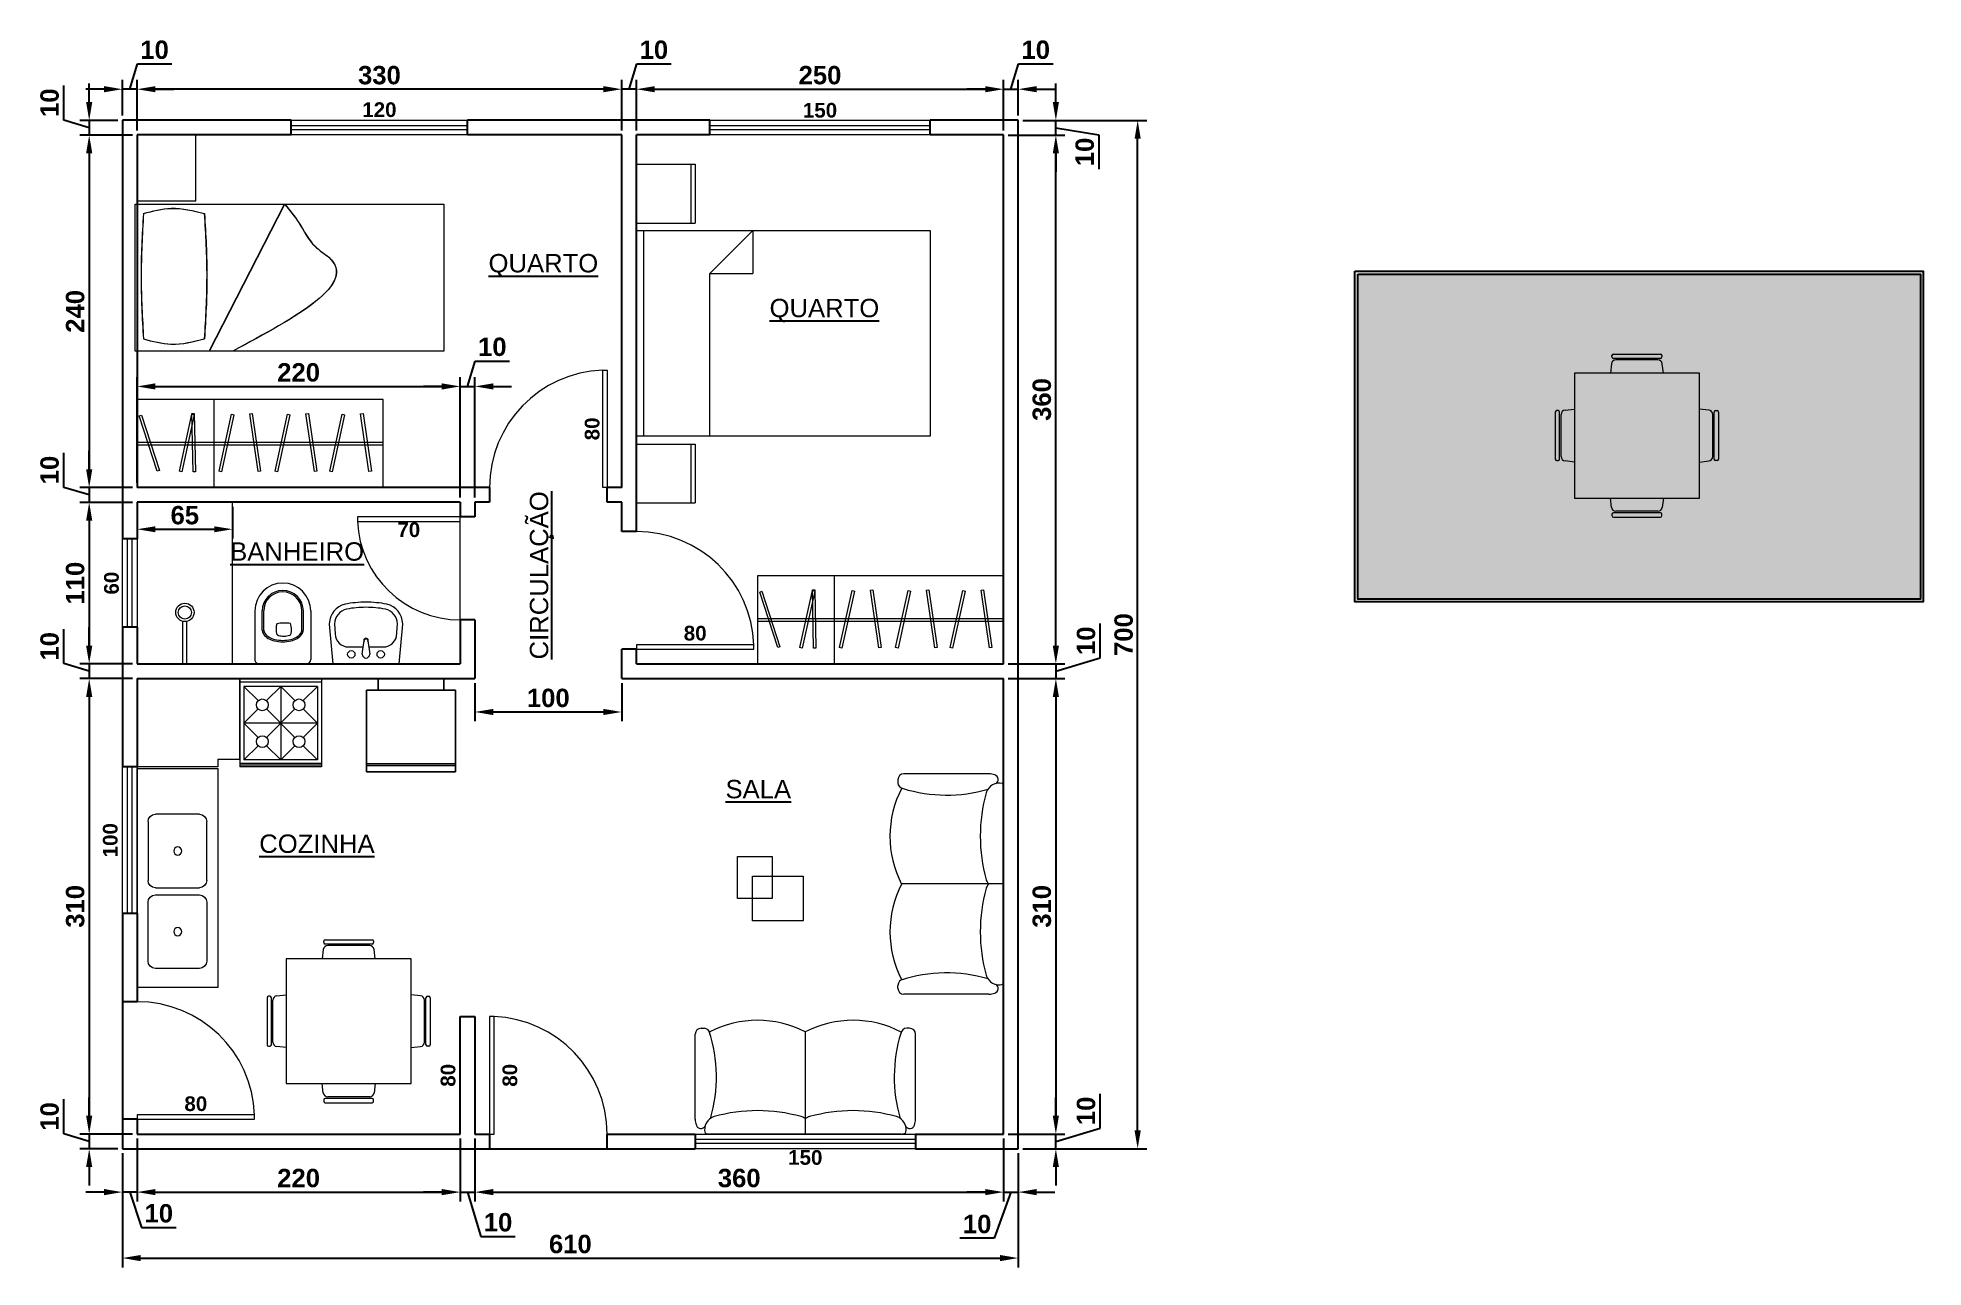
# Model space of a CAD drawing. Header units: centimetres. Extents: x 1327 to 2611, y 54 to 891.
import ezdxf

# ---------------------------------------------------------------- set-up
doc = ezdxf.new("R2010")
doc.units = ezdxf.units.CM
for name, color, linetype, lineweight in [('blocos', 40, 'Continuous', 9), ('Cotas', 7, 'Continuous', 9), ('janelas', 1, 'Continuous', 13), ('paredes', 5, 'Continuous', 25), ('piso', 8, 'Continuous', 9), ('portas', 25, 'Continuous', 13)]:
    doc.layers.add(name, color=color, linetype=linetype, lineweight=lineweight)
doc.layers.add('hachura', color=252, linetype='Continuous')
doc.layers.add('Texto', color=102, linetype='Continuous')
doc.styles.add('Annotative', font='arial.ttf')
doc.styles.get("Standard").update_dxf_attribs({"font": ''})
doc.styles.get('Standard').set_extended_font_data('Arial', bold=True)
doc.dimstyles.new('Copy of ISO-25', dxfattribs={"dimscale": 0, "dimtxt": 2, "dimasz": 2.5, "dimexe": 1.25, "dimexo": 0.625, "dimtad": 1, "dimtxsty": 'Standard', "dimcen": 2.5, "dimse1": 1, "dimse2": 1, "dimsd1": 1, "dimsd2": 1, "dimclrt": 102, "dimadec": 0, "dimazin": 0, "dimtfac": 1, "dimtmove": 0, "dimatfit": 3, "dimfxl": 1, "dimarcsym": 0})
doc.dimstyles.new('ISO-25', dxfattribs={"dimscale": 0, "dimtxt": 2.5, "dimasz": 2.5, "dimexe": 1.25, "dimexo": 0.625, "dimtad": 1, "dimtxsty": 'Standard', "dimcen": 2.5, "dimclrt": 102, "dimadec": 0, "dimazin": 0, "dimtfac": 1, "dimtmove": 1, "dimatfit": 3, "dimfxl": 1, "dimarcsym": 0})

msp = doc.modelspace()

# ---------------------------------------------------------------- texts
at = {"layer": 'Texto', "char_height": 15, "attachment_point": 1, "style": 'Annotative'}
for s, insert in [('\\pi46.87553;{\\H0.83333x;\\LQUARTO}', (1587.532, 744.134)), ('\\pi46.87553;{\\H0.83333x;\\LQUARTO}', (1778.883, 713.616)), ('\\pi38.88614;{\\H0.83333x;\\LBANHEIRO}', (1419.616, 547.891)), ('\\pi61.51139;{\\H0.83333x;\\LSALA}', (1734.249, 386.164)), ('\\pi44.59041;{\\H0.83333x;\\LCOZINHA}', (1433.696, 349.005))]:
    msp.add_mtext_dynamic_manual_height_columns(s, width=166.91755, gutter_width=62.5, heights=[0], dxfattribs=dict(at, insert=insert))
at = {"layer": 'Texto', "insert": (1662.547, 441.133), "char_height": 15, "attachment_point": 1, "rotation": 90, "style": 'Annotative'}
msp.add_mtext_dynamic_manual_height_columns('\\pi27.03847;{\\H0.83333x;\\LCIRCULAÇÃO}', width=166.91755, gutter_width=62.5, heights=[0], dxfattribs=at)

# ---------------------------------------------------------------- blocks, each defined once
blk = doc.blocks.new('*D46')
at = {"layer": 'Cotas', "color": 0, "lineweight": -2, "transparency": 16777216}
for p, q in [((1395.1, 142), (1395.1, 99.3)), ((1615.1, 142), (1615.1, 99.3)), ((1407.6, 105.6), (1602.6, 105.6))]:
    blk.add_line(p, q, dxfattribs=at)
at = {"layer": 'Cotas', "color": 0, "transparency": 16777216}
for points in [[(1407.6, 107.7), (1407.6, 103.5), (1395.1, 105.6)], [(1602.6, 107.7), (1602.6, 103.5), (1615.1, 105.6)]]:
    blk.add_solid(points, dxfattribs=at)
at = {"layer": 'Defpoints', "color": 0, "transparency": 16777216}
for p in [(1395.1, 145.1), (1615.1, 145.1), (1615.1, 105.6)]:
    blk.add_point(p, dxfattribs=at)
at = {"layer": 'Cotas', "color": 102, "transparency": 16777216, "insert": (1505.1, 115.1), "char_height": 12.5, "attachment_point": 5}
blk.add_mtext('220', dxfattribs=at)
blk = doc.blocks.new('*D47')
at = {"layer": 'Cotas', "color": 0, "lineweight": -2, "transparency": 16777216}
for p, q in [((1625.1, 142), (1625.1, 99.3)), ((1985.1, 142), (1985.1, 99.3)), ((1637.6, 105.6), (1972.6, 105.6))]:
    blk.add_line(p, q, dxfattribs=at)
at = {"layer": 'Cotas', "color": 0, "transparency": 16777216}
for points in [[(1637.6, 107.7), (1637.6, 103.5), (1625.1, 105.6)], [(1972.6, 107.7), (1972.6, 103.5), (1985.1, 105.6)]]:
    blk.add_solid(points, dxfattribs=at)
at = {"layer": 'Defpoints', "color": 0, "transparency": 16777216}
for p in [(1625.1, 145.1), (1985.1, 145.1), (1985.1, 105.6)]:
    blk.add_point(p, dxfattribs=at)
at = {"layer": 'Cotas', "color": 102, "transparency": 16777216, "insert": (1805.1, 115.1), "char_height": 12.5, "attachment_point": 5}
blk.add_mtext('360', dxfattribs=at)
blk = doc.blocks.new('*D48')
at = {"layer": 'Cotas', "color": 0, "lineweight": -2, "transparency": 16777216}
for p, q in [((1385.1, 132), (1385.1, 54.4)), ((1995.1, 132), (1995.1, 54.4)), ((1397.6, 60.7), (1982.6, 60.7))]:
    blk.add_line(p, q, dxfattribs=at)
at = {"layer": 'Cotas', "color": 0, "transparency": 16777216}
for points in [[(1397.6, 62.8), (1397.6, 58.6), (1385.1, 60.7)], [(1982.6, 62.8), (1982.6, 58.6), (1995.1, 60.7)]]:
    blk.add_solid(points, dxfattribs=at)
at = {"layer": 'Defpoints', "color": 0, "transparency": 16777216}
for p in [(1385.1, 135.1), (1995.1, 135.1), (1995.1, 60.7)]:
    blk.add_point(p, dxfattribs=at)
at = {"layer": 'Cotas', "color": 102, "transparency": 16777216, "insert": (1690.1, 70.2), "char_height": 12.5, "attachment_point": 5}
blk.add_mtext('610', dxfattribs=at)
blk = doc.blocks.new('*D26')
at = {"layer": 'Cotas', "color": 0, "lineweight": -2, "transparency": 16777216}
for p, q in [((2020.7, 157.6), (2020.7, 170.1)), ((2050.8, 149.2), (2050.8, 172.6)), ((1988.3, 145.1), (2026.9, 145.1)), ((2020.7, 140.1), (2050.8, 149.2)), ((2020.7, 135.1), (2020.7, 145.1)), ((2020.7, 135.1), (2020.7, 145.1)), ((1998.3, 135.1), (2026.9, 135.1)), ((2020.7, 122.6), (2020.7, 110.1))]:
    blk.add_line(p, q, dxfattribs=at)
at = {"layer": 'Cotas', "color": 0, "transparency": 16777216}
for points in [[(2018.6, 157.6), (2022.8, 157.6), (2020.7, 145.1)], [(2018.6, 122.6), (2022.8, 122.6), (2020.7, 135.1)]]:
    blk.add_solid(points, dxfattribs=at)
at = {"layer": 'Defpoints', "color": 0, "transparency": 16777216}
for p in [(1985.1, 145.1), (2020.7, 145.1), (1995.1, 135.1)]:
    blk.add_point(p, dxfattribs=at)
at = {"layer": 'Cotas', "color": 102, "transparency": 16777216, "insert": (2041.3, 160.9), "char_height": 12.5, "attachment_point": 5, "rotation": 90}
blk.add_mtext('10', dxfattribs=at)
blk = doc.blocks.new('*D27')
at = {"layer": 'Cotas', "color": 0, "lineweight": -2, "transparency": 16777216}
for p, q in [((1985.1, 142), (1985.1, 99.3)), ((1995.1, 132), (1995.1, 99.3)), ((1972.6, 105.6), (1960.1, 105.6)), ((1990.1, 105.6), (1978.8, 74.3)), ((1985.1, 105.6), (1995.1, 105.6)), ((1985.1, 105.6), (1995.1, 105.6)), ((2007.6, 105.6), (2020.1, 105.6)), ((1978.8, 74.3), (1955.3, 74.3))]:
    blk.add_line(p, q, dxfattribs=at)
at = {"layer": 'Cotas', "color": 0, "transparency": 16777216}
for points in [[(1972.6, 107.7), (1972.6, 103.5), (1985.1, 105.6)], [(2007.6, 107.7), (2007.6, 103.5), (1995.1, 105.6)]]:
    blk.add_solid(points, dxfattribs=at)
at = {"layer": 'Defpoints', "color": 0, "transparency": 16777216}
for p in [(1985.1, 145.1), (1995.1, 135.1), (1995.1, 105.6)]:
    blk.add_point(p, dxfattribs=at)
at = {"layer": 'Cotas', "color": 102, "transparency": 16777216, "insert": (1967.1, 83.8), "char_height": 12.5, "attachment_point": 5}
blk.add_mtext('10', dxfattribs=at)
blk = doc.blocks.new('*D28')
at = {"layer": 'Cotas', "color": 0, "lineweight": -2, "transparency": 16777216}
for p, q in [((1615.1, 142), (1615.1, 99.3)), ((1625.1, 142), (1625.1, 99.3)), ((1602.6, 105.6), (1590.1, 105.6)), ((1615.1, 105.6), (1625.1, 105.6)), ((1615.1, 105.6), (1625.1, 105.6)), ((1620.1, 105.6), (1629.2, 75.5)), ((1637.6, 105.6), (1650.1, 105.6)), ((1629.2, 75.5), (1652.6, 75.5))]:
    blk.add_line(p, q, dxfattribs=at)
at = {"layer": 'Cotas', "color": 0, "transparency": 16777216}
for points in [[(1602.6, 107.7), (1602.6, 103.5), (1615.1, 105.6)], [(1637.6, 107.7), (1637.6, 103.5), (1625.1, 105.6)]]:
    blk.add_solid(points, dxfattribs=at)
at = {"layer": 'Defpoints', "color": 0, "transparency": 16777216}
for p in [(1615.1, 145.1), (1625.1, 145.1), (1625.1, 105.6)]:
    blk.add_point(p, dxfattribs=at)
at = {"layer": 'Cotas', "color": 102, "transparency": 16777216, "insert": (1640.9, 85), "char_height": 12.5, "attachment_point": 5}
blk.add_mtext('10', dxfattribs=at)
blk = doc.blocks.new('*D29')
at = {"layer": 'Cotas', "color": 0, "lineweight": -2, "transparency": 16777216}
for p, q in [((1395.1, 142), (1395.1, 99.3)), ((1385.1, 132), (1385.1, 99.3)), ((1372.6, 105.6), (1360.1, 105.6)), ((1395.1, 105.6), (1385.1, 105.6)), ((1395.1, 105.6), (1385.1, 105.6)), ((1390.1, 105.6), (1398.2, 81.6)), ((1407.6, 105.6), (1420.1, 105.6)), ((1398.2, 81.6), (1421.7, 81.6))]:
    blk.add_line(p, q, dxfattribs=at)
at = {"layer": 'Cotas', "color": 0, "transparency": 16777216}
for points in [[(1372.6, 107.7), (1372.6, 103.5), (1385.1, 105.6)], [(1407.6, 107.7), (1407.6, 103.5), (1395.1, 105.6)]]:
    blk.add_solid(points, dxfattribs=at)
at = {"layer": 'Defpoints', "color": 0, "transparency": 16777216}
for p in [(1395.1, 145.1), (1385.1, 135.1), (1385.1, 105.6)]:
    blk.add_point(p, dxfattribs=at)
at = {"layer": 'Cotas', "color": 102, "transparency": 16777216, "insert": (1409.9, 91.1), "char_height": 12.5, "attachment_point": 5}
blk.add_mtext('10', dxfattribs=at)
blk = doc.blocks.new('*D30')
at = {"layer": 'Cotas', "color": 0, "lineweight": -2, "transparency": 16777216}
for p, q in [((1988.3, 455.1), (2026.9, 455.1)), ((2020.7, 442.6), (2020.7, 157.6)), ((1988.3, 145.1), (2026.9, 145.1))]:
    blk.add_line(p, q, dxfattribs=at)
at = {"layer": 'Cotas', "color": 0, "transparency": 16777216}
for points in [[(2018.6, 442.6), (2022.8, 442.6), (2020.7, 455.1)], [(2018.6, 157.6), (2022.8, 157.6), (2020.7, 145.1)]]:
    blk.add_solid(points, dxfattribs=at)
at = {"layer": 'Defpoints', "color": 0, "transparency": 16777216}
for p in [(1985.1, 455.1), (1985.1, 145.1), (2020.7, 145.1)]:
    blk.add_point(p, dxfattribs=at)
at = {"layer": 'Cotas', "color": 102, "transparency": 16777216, "insert": (2011.2, 300.1), "char_height": 12.5, "attachment_point": 5, "rotation": 90}
blk.add_mtext('310', dxfattribs=at)
blk = doc.blocks.new('*D31')
at = {"layer": 'Cotas', "color": 0, "lineweight": -2, "transparency": 16777216}
for p, q in [((2020.7, 477.6), (2020.7, 490.1)), ((2050.8, 469.2), (2050.8, 492.6)), ((1988.3, 465.1), (2026.9, 465.1)), ((2020.7, 460.1), (2050.8, 469.2)), ((2020.7, 465.1), (2020.7, 455.1)), ((2020.7, 465.1), (2020.7, 455.1)), ((1988.3, 455.1), (2026.9, 455.1)), ((2020.7, 442.6), (2020.7, 430.1))]:
    blk.add_line(p, q, dxfattribs=at)
at = {"layer": 'Cotas', "color": 0, "transparency": 16777216}
for points in [[(2018.6, 477.6), (2022.8, 477.6), (2020.7, 465.1)], [(2018.6, 442.6), (2022.8, 442.6), (2020.7, 455.1)]]:
    blk.add_solid(points, dxfattribs=at)
at = {"layer": 'Defpoints', "color": 0, "transparency": 16777216}
for p in [(1985.1, 465.1), (1985.1, 455.1), (2020.7, 455.1)]:
    blk.add_point(p, dxfattribs=at)
at = {"layer": 'Cotas', "color": 102, "transparency": 16777216, "insert": (2041.3, 480.9), "char_height": 12.5, "attachment_point": 5, "rotation": 90}
blk.add_mtext('10', dxfattribs=at)
blk = doc.blocks.new('*D32')
at = {"layer": 'Cotas', "color": 0, "lineweight": -2, "transparency": 16777216}
for p, q in [((1988.3, 825.1), (2026.9, 825.1)), ((2020.7, 477.6), (2020.7, 812.6)), ((1988.3, 465.1), (2026.9, 465.1))]:
    blk.add_line(p, q, dxfattribs=at)
at = {"layer": 'Cotas', "color": 0, "transparency": 16777216}
for points in [[(2018.6, 812.6), (2022.8, 812.6), (2020.7, 825.1)], [(2018.6, 477.6), (2022.8, 477.6), (2020.7, 465.1)]]:
    blk.add_solid(points, dxfattribs=at)
at = {"layer": 'Defpoints', "color": 0, "transparency": 16777216}
for p in [(1985.1, 825.1), (2020.7, 825.1), (1985.1, 465.1)]:
    blk.add_point(p, dxfattribs=at)
at = {"layer": 'Cotas', "color": 102, "transparency": 16777216, "insert": (2011.2, 645.1), "char_height": 12.5, "attachment_point": 5, "rotation": 90}
blk.add_mtext('360', dxfattribs=at)
blk = doc.blocks.new('*D33')
at = {"layer": 'Cotas', "color": 0, "lineweight": -2, "transparency": 16777216}
for p, q in [((2020.7, 847.6), (2020.7, 860.1)), ((1998.3, 835.1), (2026.9, 835.1)), ((2020.7, 825.1), (2020.7, 835.1)), ((2020.7, 825.1), (2020.7, 835.1)), ((1988.3, 825.1), (2026.9, 825.1)), ((2020.7, 830.1), (2049.9, 825.3)), ((2049.9, 825.3), (2049.9, 801.9)), ((2020.7, 812.6), (2020.7, 800.1))]:
    blk.add_line(p, q, dxfattribs=at)
at = {"layer": 'Cotas', "color": 0, "transparency": 16777216}
for points in [[(2018.6, 847.6), (2022.8, 847.6), (2020.7, 835.1)], [(2018.6, 812.6), (2022.8, 812.6), (2020.7, 825.1)]]:
    blk.add_solid(points, dxfattribs=at)
at = {"layer": 'Defpoints', "color": 0, "transparency": 16777216}
for p in [(1995.1, 835.1), (2020.7, 835.1), (1985.1, 825.1)]:
    blk.add_point(p, dxfattribs=at)
at = {"layer": 'Cotas', "color": 102, "transparency": 16777216, "insert": (2040.4, 813.6), "char_height": 12.5, "attachment_point": 5, "rotation": 90}
blk.add_mtext('10', dxfattribs=at)
blk = doc.blocks.new('*D34')
at = {"layer": 'Cotas', "color": 0, "lineweight": -2, "transparency": 16777216}
for p, q in [((1990.1, 856.3), (1995.3, 873.6)), ((1995.3, 873.6), (2018.8, 873.6)), ((1985.1, 828.3), (1985.1, 862.6)), ((1995.1, 838.3), (1995.1, 862.6)), ((1972.6, 856.3), (1960.1, 856.3)), ((1985.1, 856.3), (1995.1, 856.3)), ((1985.1, 856.3), (1995.1, 856.3)), ((2007.6, 856.3), (2020.1, 856.3))]:
    blk.add_line(p, q, dxfattribs=at)
at = {"layer": 'Cotas', "color": 0, "transparency": 16777216}
for points in [[(1972.6, 858.4), (1972.6, 854.2), (1985.1, 856.3)], [(2007.6, 858.4), (2007.6, 854.2), (1995.1, 856.3)]]:
    blk.add_solid(points, dxfattribs=at)
at = {"layer": 'Defpoints', "color": 0, "transparency": 16777216}
for p in [(1995.1, 856.3), (1995.1, 835.1), (1985.1, 825.1)]:
    blk.add_point(p, dxfattribs=at)
at = {"layer": 'Cotas', "color": 102, "transparency": 16777216, "insert": (2007, 883.1), "char_height": 12.5, "attachment_point": 5}
blk.add_mtext('10', dxfattribs=at)
blk = doc.blocks.new('*D35')
at = {"layer": 'Cotas', "color": 0, "lineweight": -2, "transparency": 16777216}
for p, q in [((1735.1, 828.3), (1735.1, 862.6)), ((1985.1, 828.3), (1985.1, 862.6)), ((1747.6, 856.3), (1972.6, 856.3))]:
    blk.add_line(p, q, dxfattribs=at)
at = {"layer": 'Cotas', "color": 0, "transparency": 16777216}
for points in [[(1747.6, 858.4), (1747.6, 854.2), (1735.1, 856.3)], [(1972.6, 858.4), (1972.6, 854.2), (1985.1, 856.3)]]:
    blk.add_solid(points, dxfattribs=at)
at = {"layer": 'Defpoints', "color": 0, "transparency": 16777216}
for p in [(1985.1, 856.3), (1735.1, 825.1), (1985.1, 825.1)]:
    blk.add_point(p, dxfattribs=at)
at = {"layer": 'Cotas', "color": 102, "transparency": 16777216, "insert": (1860.1, 865.8), "char_height": 12.5, "attachment_point": 5}
blk.add_mtext('250', dxfattribs=at)
blk = doc.blocks.new('*D36')
at = {"layer": 'Cotas', "color": 0, "lineweight": -2, "transparency": 16777216}
for p, q in [((1730.1, 856.3), (1735.3, 873.6)), ((1735.3, 873.6), (1758.8, 873.6)), ((1725.1, 828.3), (1725.1, 862.6)), ((1735.1, 828.3), (1735.1, 862.6)), ((1712.6, 856.3), (1700.1, 856.3)), ((1735.1, 856.3), (1725.1, 856.3)), ((1735.1, 856.3), (1725.1, 856.3)), ((1747.6, 856.3), (1760.1, 856.3))]:
    blk.add_line(p, q, dxfattribs=at)
at = {"layer": 'Cotas', "color": 0, "transparency": 16777216}
for points in [[(1712.6, 858.4), (1712.6, 854.2), (1725.1, 856.3)], [(1747.6, 858.4), (1747.6, 854.2), (1735.1, 856.3)]]:
    blk.add_solid(points, dxfattribs=at)
at = {"layer": 'Defpoints', "color": 0, "transparency": 16777216}
for p in [(1725.1, 856.3), (1725.1, 825.1), (1735.1, 825.1)]:
    blk.add_point(p, dxfattribs=at)
at = {"layer": 'Cotas', "color": 102, "transparency": 16777216, "insert": (1747, 883.1), "char_height": 12.5, "attachment_point": 5}
blk.add_mtext('10', dxfattribs=at)
blk = doc.blocks.new('*D37')
at = {"layer": 'Cotas', "color": 0, "lineweight": -2, "transparency": 16777216}
for p, q in [((1395.1, 828.3), (1395.1, 862.6)), ((1725.1, 828.3), (1725.1, 862.6)), ((1712.6, 856.3), (1407.6, 856.3))]:
    blk.add_line(p, q, dxfattribs=at)
at = {"layer": 'Cotas', "color": 0, "transparency": 16777216}
for points in [[(1407.6, 858.4), (1407.6, 854.2), (1395.1, 856.3)], [(1712.6, 858.4), (1712.6, 854.2), (1725.1, 856.3)]]:
    blk.add_solid(points, dxfattribs=at)
at = {"layer": 'Defpoints', "color": 0, "transparency": 16777216}
for p in [(1395.1, 856.3), (1395.1, 825.1), (1725.1, 825.1)]:
    blk.add_point(p, dxfattribs=at)
at = {"layer": 'Cotas', "color": 102, "transparency": 16777216, "insert": (1560.1, 865.8), "char_height": 12.5, "attachment_point": 5}
blk.add_mtext('330', dxfattribs=at)
blk = doc.blocks.new('*D38')
at = {"layer": 'Cotas', "color": 0, "lineweight": -2, "transparency": 16777216}
for p, q in [((1390.1, 856.3), (1395.3, 873.6)), ((1395.3, 873.6), (1418.8, 873.6)), ((1385.1, 838.3), (1385.1, 862.6)), ((1395.1, 828.3), (1395.1, 862.6)), ((1372.6, 856.3), (1360.1, 856.3)), ((1395.1, 856.3), (1385.1, 856.3)), ((1395.1, 856.3), (1385.1, 856.3)), ((1407.6, 856.3), (1420.1, 856.3))]:
    blk.add_line(p, q, dxfattribs=at)
at = {"layer": 'Cotas', "color": 0, "transparency": 16777216}
for points in [[(1372.6, 858.4), (1372.6, 854.2), (1385.1, 856.3)], [(1407.6, 858.4), (1407.6, 854.2), (1395.1, 856.3)]]:
    blk.add_solid(points, dxfattribs=at)
at = {"layer": 'Defpoints', "color": 0, "transparency": 16777216}
for p in [(1385.1, 856.3), (1385.1, 835.1), (1395.1, 825.1)]:
    blk.add_point(p, dxfattribs=at)
at = {"layer": 'Cotas', "color": 102, "transparency": 16777216, "insert": (1407, 883.1), "char_height": 12.5, "attachment_point": 5}
blk.add_mtext('10', dxfattribs=at)
blk = doc.blocks.new('*D39')
at = {"layer": 'Cotas', "color": 0, "lineweight": -2, "transparency": 16777216}
for p, q in [((1345.2, 835.3), (1345.2, 858.8)), ((1362.5, 847.6), (1362.5, 860.1)), ((1362.5, 830.1), (1345.2, 835.3)), ((1382, 835.1), (1356.2, 835.1)), ((1362.5, 835.1), (1362.5, 825.1)), ((1362.5, 835.1), (1362.5, 825.1)), ((1392, 825.1), (1356.2, 825.1)), ((1362.5, 812.6), (1362.5, 800.1))]:
    blk.add_line(p, q, dxfattribs=at)
at = {"layer": 'Cotas', "color": 0, "transparency": 16777216}
for points in [[(1360.4, 847.6), (1364.6, 847.6), (1362.5, 835.1)], [(1360.4, 812.6), (1364.6, 812.6), (1362.5, 825.1)]]:
    blk.add_solid(points, dxfattribs=at)
at = {"layer": 'Defpoints', "color": 0, "transparency": 16777216}
for p in [(1385.1, 835.1), (1362.5, 825.1), (1395.1, 825.1)]:
    blk.add_point(p, dxfattribs=at)
at = {"layer": 'Cotas', "color": 102, "transparency": 16777216, "insert": (1335.6, 847.1), "char_height": 12.5, "attachment_point": 5, "rotation": 90}
blk.add_mtext('10', dxfattribs=at)
blk = doc.blocks.new('*D40')
at = {"layer": 'Cotas', "color": 0, "lineweight": -2, "transparency": 16777216}
for p, q in [((1392, 825.1), (1356.2, 825.1)), ((1362.5, 812.6), (1362.5, 597.6)), ((1392, 585.1), (1356.2, 585.1))]:
    blk.add_line(p, q, dxfattribs=at)
at = {"layer": 'Cotas', "color": 0, "transparency": 16777216}
for points in [[(1360.4, 812.6), (1364.6, 812.6), (1362.5, 825.1)], [(1360.4, 597.6), (1364.6, 597.6), (1362.5, 585.1)]]:
    blk.add_solid(points, dxfattribs=at)
at = {"layer": 'Defpoints', "color": 0, "transparency": 16777216}
for p in [(1395.1, 825.1), (1362.5, 585.1), (1395.1, 585.1)]:
    blk.add_point(p, dxfattribs=at)
at = {"layer": 'Cotas', "color": 102, "transparency": 16777216, "insert": (1353, 705.1), "char_height": 12.5, "attachment_point": 5, "rotation": 90}
blk.add_mtext('240', dxfattribs=at)
blk = doc.blocks.new('*D41')
at = {"layer": 'Cotas', "color": 0, "lineweight": -2, "transparency": 16777216}
for p, q in [((1345.2, 585.3), (1345.2, 608.8)), ((1362.5, 597.6), (1362.5, 610.1)), ((1362.5, 580.1), (1345.2, 585.3)), ((1392, 585.1), (1356.2, 585.1)), ((1362.5, 585.1), (1362.5, 575.1)), ((1362.5, 585.1), (1362.5, 575.1)), ((1392, 575.1), (1356.2, 575.1)), ((1362.5, 562.6), (1362.5, 550.1))]:
    blk.add_line(p, q, dxfattribs=at)
at = {"layer": 'Cotas', "color": 0, "transparency": 16777216}
for points in [[(1360.4, 597.6), (1364.6, 597.6), (1362.5, 585.1)], [(1360.4, 562.6), (1364.6, 562.6), (1362.5, 575.1)]]:
    blk.add_solid(points, dxfattribs=at)
at = {"layer": 'Defpoints', "color": 0, "transparency": 16777216}
for p in [(1395.1, 585.1), (1362.5, 575.1), (1395.1, 575.1)]:
    blk.add_point(p, dxfattribs=at)
at = {"layer": 'Cotas', "color": 102, "transparency": 16777216, "insert": (1335.6, 597.1), "char_height": 12.5, "attachment_point": 5, "rotation": 90}
blk.add_mtext('10', dxfattribs=at)
blk = doc.blocks.new('*D42')
at = {"layer": 'Cotas', "color": 0, "lineweight": -2, "transparency": 16777216}
for p, q in [((1392, 575.1), (1356.2, 575.1)), ((1362.5, 562.6), (1362.5, 477.6)), ((1392, 465.1), (1356.2, 465.1))]:
    blk.add_line(p, q, dxfattribs=at)
at = {"layer": 'Cotas', "color": 0, "transparency": 16777216}
for points in [[(1360.4, 562.6), (1364.6, 562.6), (1362.5, 575.1)], [(1360.4, 477.6), (1364.6, 477.6), (1362.5, 465.1)]]:
    blk.add_solid(points, dxfattribs=at)
at = {"layer": 'Defpoints', "color": 0, "transparency": 16777216}
for p in [(1395.1, 575.1), (1362.5, 465.1), (1395.1, 465.1)]:
    blk.add_point(p, dxfattribs=at)
at = {"layer": 'Cotas', "color": 102, "transparency": 16777216, "insert": (1353, 520.1), "char_height": 12.5, "attachment_point": 5, "rotation": 90}
blk.add_mtext('110', dxfattribs=at)
blk = doc.blocks.new('*D43')
at = {"layer": 'Cotas', "color": 0, "lineweight": -2, "transparency": 16777216}
for p, q in [((1345.2, 465.3), (1345.2, 488.8)), ((1362.5, 477.6), (1362.5, 490.1)), ((1362.5, 460.1), (1345.2, 465.3)), ((1392, 465.1), (1356.2, 465.1)), ((1362.5, 465.1), (1362.5, 455.1)), ((1362.5, 465.1), (1362.5, 455.1)), ((1392, 455.1), (1356.2, 455.1)), ((1362.5, 442.6), (1362.5, 430.1))]:
    blk.add_line(p, q, dxfattribs=at)
at = {"layer": 'Cotas', "color": 0, "transparency": 16777216}
for points in [[(1360.4, 477.6), (1364.6, 477.6), (1362.5, 465.1)], [(1360.4, 442.6), (1364.6, 442.6), (1362.5, 455.1)]]:
    blk.add_solid(points, dxfattribs=at)
at = {"layer": 'Defpoints', "color": 0, "transparency": 16777216}
for p in [(1395.1, 465.1), (1362.5, 455.1), (1395.1, 455.1)]:
    blk.add_point(p, dxfattribs=at)
at = {"layer": 'Cotas', "color": 102, "transparency": 16777216, "insert": (1335.6, 477.1), "char_height": 12.5, "attachment_point": 5, "rotation": 90}
blk.add_mtext('10', dxfattribs=at)
blk = doc.blocks.new('*D44')
at = {"layer": 'Cotas', "color": 0, "lineweight": -2, "transparency": 16777216}
for p, q in [((1392, 455.1), (1356.2, 455.1)), ((1362.5, 442.6), (1362.5, 157.6)), ((1392, 145.1), (1356.2, 145.1))]:
    blk.add_line(p, q, dxfattribs=at)
at = {"layer": 'Cotas', "color": 0, "transparency": 16777216}
for points in [[(1360.4, 442.6), (1364.6, 442.6), (1362.5, 455.1)], [(1360.4, 157.6), (1364.6, 157.6), (1362.5, 145.1)]]:
    blk.add_solid(points, dxfattribs=at)
at = {"layer": 'Defpoints', "color": 0, "transparency": 16777216}
for p in [(1395.1, 455.1), (1362.5, 145.1), (1395.1, 145.1)]:
    blk.add_point(p, dxfattribs=at)
at = {"layer": 'Cotas', "color": 102, "transparency": 16777216, "insert": (1353, 300.1), "char_height": 12.5, "attachment_point": 5, "rotation": 90}
blk.add_mtext('310', dxfattribs=at)
blk = doc.blocks.new('*D45')
at = {"layer": 'Cotas', "color": 0, "lineweight": -2, "transparency": 16777216}
for p, q in [((1345.2, 145.3), (1345.2, 168.8)), ((1362.5, 157.6), (1362.5, 170.1)), ((1362.5, 140.1), (1345.2, 145.3)), ((1392, 145.1), (1356.2, 145.1)), ((1362.5, 145.1), (1362.5, 135.1)), ((1362.5, 145.1), (1362.5, 135.1)), ((1382, 135.1), (1356.2, 135.1)), ((1362.5, 122.6), (1362.5, 110.1))]:
    blk.add_line(p, q, dxfattribs=at)
at = {"layer": 'Cotas', "color": 0, "transparency": 16777216}
for points in [[(1360.4, 157.6), (1364.6, 157.6), (1362.5, 145.1)], [(1360.4, 122.6), (1364.6, 122.6), (1362.5, 135.1)]]:
    blk.add_solid(points, dxfattribs=at)
at = {"layer": 'Defpoints', "color": 0, "transparency": 16777216}
for p in [(1395.1, 145.1), (1362.5, 135.1), (1385.1, 135.1)]:
    blk.add_point(p, dxfattribs=at)
at = {"layer": 'Cotas', "color": 102, "transparency": 16777216, "insert": (1335.6, 157.1), "char_height": 12.5, "attachment_point": 5, "rotation": 90}
blk.add_mtext('10', dxfattribs=at)
blk = doc.blocks.new('*D13')
at = {"layer": 'Cotas', "color": 0, "lineweight": -2, "transparency": 16777216}
for p, q in [((1998.3, 835.1), (2082.7, 835.1)), ((2076.4, 147.6), (2076.4, 822.6)), ((1998.3, 135.1), (2082.7, 135.1))]:
    blk.add_line(p, q, dxfattribs=at)
at = {"layer": 'Cotas', "color": 0, "transparency": 16777216}
for points in [[(2074.3, 822.6), (2078.5, 822.6), (2076.4, 835.1)], [(2074.3, 147.6), (2078.5, 147.6), (2076.4, 135.1)]]:
    blk.add_solid(points, dxfattribs=at)
at = {"layer": 'Defpoints', "color": 0, "transparency": 16777216}
for p in [(1995.1, 835.1), (2076.4, 835.1), (1995.1, 135.1)]:
    blk.add_point(p, dxfattribs=at)
at = {"layer": 'Cotas', "color": 102, "transparency": 16777216, "insert": (2066.9, 485.1), "char_height": 12.5, "attachment_point": 5, "rotation": 90}
blk.add_mtext('700', dxfattribs=at)
blk = doc.blocks.new('*D14')
at = {"layer": 'Cotas', "color": 0, "lineweight": -2, "transparency": 16777216}
for p, q in [((1395.1, 588.3), (1395.1, 660.3)), ((1615.1, 578.3), (1615.1, 660.3)), ((1407.6, 654), (1602.6, 654))]:
    blk.add_line(p, q, dxfattribs=at)
at = {"layer": 'Cotas', "color": 0, "transparency": 16777216}
for points in [[(1407.6, 656.1), (1407.6, 651.9), (1395.1, 654)], [(1602.6, 656.1), (1602.6, 651.9), (1615.1, 654)]]:
    blk.add_solid(points, dxfattribs=at)
at = {"layer": 'Defpoints', "color": 0, "transparency": 16777216}
for p in [(1615.1, 654), (1395.1, 585.1), (1615.1, 575.1)]:
    blk.add_point(p, dxfattribs=at)
at = {"layer": 'Cotas', "color": 102, "transparency": 16777216, "insert": (1505.1, 663.5), "char_height": 12.5, "attachment_point": 5}
blk.add_mtext('220', dxfattribs=at)
blk = doc.blocks.new('*D15')
at = {"layer": 'Cotas', "color": 0, "lineweight": -2, "transparency": 16777216}
for p, q in [((1395.1, 572), (1395.1, 550.5)), ((1460.1, 572), (1460.1, 550.5)), ((1407.6, 556.8), (1447.6, 556.8))]:
    blk.add_line(p, q, dxfattribs=at)
at = {"layer": 'Cotas', "color": 0, "transparency": 16777216}
for points in [[(1407.6, 558.8), (1407.6, 554.7), (1395.1, 556.8)], [(1447.6, 558.8), (1447.6, 554.7), (1460.1, 556.8)]]:
    blk.add_solid(points, dxfattribs=at)
at = {"layer": 'Defpoints', "color": 0, "transparency": 16777216}
for p in [(1395.1, 575.1), (1460.1, 575.1), (1460.1, 556.8)]:
    blk.add_point(p, dxfattribs=at)
at = {"layer": 'Cotas', "color": 102, "transparency": 16777216, "insert": (1427.6, 566.3), "char_height": 12.5, "attachment_point": 5}
blk.add_mtext('65', dxfattribs=at)
blk = doc.blocks.new('*D16')
at = {"layer": 'Defpoints', "color": 0, "transparency": 16777216}
for p in [(1775.1, 135.1), (1925.1, 135.1), (1925.1, 120.9)]:
    blk.add_point(p, dxfattribs=at)
at = {"layer": 'Cotas', "color": 102, "transparency": 16777216, "insert": (1850.1, 129.1), "char_height": 10, "attachment_point": 5}
blk.add_mtext('150', dxfattribs=at)
blk = doc.blocks.new('*D17')
at = {"layer": 'Defpoints', "color": 0, "transparency": 16777216}
for p in [(1638.1, 225.1), (1657.2, 225.1), (1638.1, 145.1)]:
    blk.add_point(p, dxfattribs=at)
at = {"layer": 'Cotas', "color": 102, "transparency": 16777216, "insert": (1649, 185.1), "char_height": 10, "attachment_point": 5, "rotation": 90}
blk.add_mtext('80', dxfattribs=at)
blk = doc.blocks.new('*D18')
at = {"layer": 'Defpoints', "color": 0, "transparency": 16777216}
for p in [(1395.1, 158.1), (1475.1, 158.1), (1475.1, 157.4)]:
    blk.add_point(p, dxfattribs=at)
at = {"layer": 'Cotas', "color": 102, "transparency": 16777216, "insert": (1435.1, 165.7), "char_height": 10, "attachment_point": 5}
blk.add_mtext('80', dxfattribs=at)
blk = doc.blocks.new('*D19')
at = {"layer": 'Defpoints', "color": 0, "transparency": 16777216}
for p in [(1385.1, 395.1), (1385.1, 395.1), (1385.1, 295.1)]:
    blk.add_point(p, dxfattribs=at)
at = {"layer": 'Cotas', "color": 102, "transparency": 16777216, "insert": (1376.9, 345.1), "char_height": 10, "attachment_point": 5, "rotation": 90}
blk.add_mtext('100', dxfattribs=at)
blk = doc.blocks.new('*D20')
at = {"layer": 'Defpoints', "color": 0, "transparency": 16777216}
for p in [(1385.1, 550.1), (1385.1, 490.1), (1386, 490.1)]:
    blk.add_point(p, dxfattribs=at)
at = {"layer": 'Cotas', "color": 102, "transparency": 16777216, "insert": (1377.7, 520.1), "char_height": 10, "attachment_point": 5, "rotation": 90}
blk.add_mtext('60', dxfattribs=at)
blk = doc.blocks.new('*D21')
at = {"layer": 'Defpoints', "color": 0, "transparency": 16777216}
for p in [(1545.1, 562.1), (1615.1, 562.1), (1545.1, 548.2)]:
    blk.add_point(p, dxfattribs=at)
at = {"layer": 'Cotas', "color": 102, "transparency": 16777216, "insert": (1580.1, 556.4), "char_height": 10, "attachment_point": 5}
blk.add_mtext('70', dxfattribs=at)
blk = doc.blocks.new('*D22')
at = {"layer": 'Defpoints', "color": 0, "transparency": 16777216}
for p in [(1735.1, 478.1), (1815.1, 478.1), (1815.1, 477.8)]:
    blk.add_point(p, dxfattribs=at)
at = {"layer": 'Cotas', "color": 102, "transparency": 16777216, "insert": (1775.1, 486), "char_height": 10, "attachment_point": 5}
blk.add_mtext('80', dxfattribs=at)
blk = doc.blocks.new('*D23')
at = {"layer": 'Defpoints', "color": 0, "transparency": 16777216}
for p in [(1712.1, 665.1), (1713.2, 665.1), (1712.1, 585.1)]:
    blk.add_point(p, dxfattribs=at)
at = {"layer": 'Cotas', "color": 102, "transparency": 16777216, "insert": (1705, 625.1), "char_height": 10, "attachment_point": 5, "rotation": 90}
blk.add_mtext('80', dxfattribs=at)
blk = doc.blocks.new('*D24')
at = {"layer": 'Defpoints', "color": 0, "transparency": 16777216}
for p in [(1785.1, 835.1), (1935.1, 835.1), (1935.1, 833.6)]:
    blk.add_point(p, dxfattribs=at)
at = {"layer": 'Cotas', "color": 102, "transparency": 16777216, "insert": (1860.1, 841.9), "char_height": 10, "attachment_point": 5}
blk.add_mtext('150', dxfattribs=at)
blk = doc.blocks.new('*D25')
at = {"layer": 'Defpoints', "color": 0, "transparency": 16777216}
for p in [(1500.1, 835.1), (1620.1, 835.1), (1620.1, 834.1)]:
    blk.add_point(p, dxfattribs=at)
at = {"layer": 'Cotas', "color": 102, "transparency": 16777216, "insert": (1560.1, 842.3), "char_height": 10, "attachment_point": 5}
blk.add_mtext('120', dxfattribs=at)
blk = doc.blocks.new('sofá1')
at = {"layer": 'blocos'}
for p, q in [((-75, 10), (-75, 68)), ((-71, 72), (-69, 72)), ((0, 0), (0, 69.5)), ((71, 72), (69, 72)), ((75, 10), (75, 68)), ((0, 0), (-65, 0)), ((65, 0), (0, 0))]:
    blk.add_line(p, q, dxfattribs=at)
for centre, radius, start, end in [((-32.6, 6.7), 70.7, 62.6166, 117.3834), ((32.5, 6.7), 70.7, 62.3919, 117.3834), ((-71, 68), 4, 90, 180), ((-69, 68), 4, 0, 90), ((-160.4, 38.8), 99.9, 343.5939, 18.1629), ((160.4, 38.8), 99.9, 162.7275, 196.4061), ((69, 68), 4, 90, 173.4667), ((71, 68), 4, 0, 90), ((-32.5, -93.5), 109.4, 74.3182, 105.6818), ((32.5, -93.5), 109.4, 74.3182, 105.6818), ((-65, 10), 10, 180, 202.8861), ((-71.1, 7), 3.26, 196.4582, 330.7816), ((-59.3, 3), 9.31, 107.4613, 194.9731), ((-65, 10), 10, 250.8998, 270), ((-5.7, 3), 9.31, 52.0697, 72.5387), ((5.7, 3), 9.31, 107.4613, 127.9303), ((59.3, 3), 9.31, 345.0269, 72.5387), ((65, 10), 10, 270, 289.1002), ((71.1, 7), 3.26, 209.2184, 343.5418), ((65, 10), 10, 337.1139, 0)]:
    blk.add_arc(centre, radius, start, end, dxfattribs=at)
blk = doc.blocks.new('mesacanto')
at = {"layer": 'blocos', "ltscale": 0.5}
for p, q in [((-44.6, 43.7), (-21, 43.7)), ((-44.6, 15.1), (-44.6, 43.7)), ((-21, 43.7), (-21, 15.1)), ((-34.5, 30.3), (0, 30.3)), ((-34.5, 0), (-34.5, 30.3)), ((0, 30.3), (0, 0)), ((-21, 15.1), (-44.6, 15.1)), ((0, 0), (-34.5, 0))]:
    blk.add_line(p, q, dxfattribs=at)
blk = doc.blocks.new('fogão')
at = {"layer": 'blocos'}
for p, q in [((0, 27.8), (0, -27.8)), ((0, 27.8), (60, 27.8)), ((2.5, 27.8), (2.5, -27.8)), ((57.9, 27.8), (57.9, -27.8)), ((58.9, 27.8), (58.9, -27.8)), ((60, 27.8), (60, -27.8)), ((5.4, 25), (15, 15.3)), ((5.4, 25), (55.4, 25)), ((5.4, 25), (5.4, -25)), ((20.7, 15.3), (30.4, 25)), ((30.4, 25), (40, 15.3)), ((30.4, 25), (30.4, -25)), ((45.7, 15.3), (55.4, 25)), ((55.4, 25), (55.4, -25)), ((5.4, 0), (15, 9.7)), ((15, -9.7), (5.4, 0)), ((5.4, 0), (55.4, 0)), ((20.7, -9.7), (40, 9.7)), ((20.7, 9.7), (40, -9.7)), ((45.7, 9.7), (55.4, 0)), ((55.4, 0), (45.7, -9.7)), ((5.4, -25), (15, -15.3)), ((5.4, -25), (55.4, -25)), ((30.4, -25), (20.7, -15.3)), ((40, -15.3), (30.4, -25)), ((45.7, -15.3), (55.4, -25)), ((0, -27.8), (60, -27.8))]:
    blk.add_line(p, q, dxfattribs=at)
for centre in [(17.9, 12.5), (42.9, 12.5), (17.9, -12.5), (42.9, -12.5)]:
    blk.add_circle(centre, 4, dxfattribs=at)
blk = doc.blocks.new('camacasal')
at = {"layer": 'blocos'}
for p, q in [((0, 75), (0, 115)), ((0, 115), (40, 115)), ((37, 115), (37, 75)), ((40, 115), (40, 75)), ((0, 75), (40, 75)), ((0, 70), (200, 70)), ((0, -70), (0, 70)), ((5, -70), (5, 70)), ((50, 40.7), (79.3, 70)), ((79.3, 70), (79.3, 40.7)), ((200, 70), (200, -70)), ((50, -70), (50, 40.7)), ((50, 40.7), (79.3, 40.7)), ((200, -70), (0, -70)), ((0, -75.5), (40, -75.5)), ((0, -115.5), (0, -75.5)), ((37, -75.5), (37, -115.5)), ((40, -75.5), (40, -115.5)), ((0, -115.5), (40, -115.5))]:
    blk.add_line(p, q, dxfattribs=at)
blk = doc.blocks.new('roupeiro1')
at = {"layer": 'blocos'}
for p, q in [((115.3, 60), (-52.2, 60)), ((-52.2, 60), (-52.2, 0)), ((0, 60), (0, 0)), ((115.3, 0), (115.3, 60)), ((-50.8, 48.9), (-49.3, 49.4)), ((-38.5, 11.2), (-50.8, 48.9)), ((-49.3, 49.4), (-37, 11.7)), ((-23.4, 11.2), (-14.9, 49.9)), ((-13.3, 49.6), (-21.8, 10.8)), ((-14.1, 10.7), (-14.9, 50.4)), ((-14.9, 50.4), (-13.3, 50.4)), ((-14.9, 49.9), (-13.3, 49.6)), ((-13.3, 50.4), (-12.5, 10.7)), ((3.6, 11.2), (12.1, 49.9)), ((13.7, 49.6), (5.2, 10.8)), ((12.1, 49.9), (13.7, 49.6)), ((24.6, 50.2), (26.2, 50.4)), ((30.3, 10.9), (24.6, 50.2)), ((26.2, 50.4), (31.9, 11.1)), ((41.8, 11.2), (50.3, 49.9)), ((51.9, 49.6), (43.4, 10.8)), ((50.3, 49.9), (51.9, 49.6)), ((62.8, 50.2), (64.4, 50.4)), ((68.5, 10.9), (62.8, 50.2)), ((64.4, 50.4), (70.1, 11.1)), ((79, 11.2), (87.5, 49.9)), ((89.1, 49.6), (80.6, 10.8)), ((87.5, 49.9), (89.1, 49.6)), ((100, 50.2), (101.7, 50.4)), ((105.7, 10.9), (100, 50.2)), ((101.7, 50.4), (107.3, 11.1)), ((-52.2, 31), (115.3, 31)), ((-52.2, 29), (115.3, 29)), ((-52.2, 0), (115.3, 0)), ((-37, 11.7), (-38.5, 11.2)), ((-21.8, 10.8), (-23.4, 11.2)), ((-12.5, 10.7), (-14.1, 10.7)), ((5.2, 10.8), (3.6, 11.2)), ((31.9, 11.1), (30.3, 10.9)), ((43.4, 10.8), (41.8, 11.2)), ((70.1, 11.1), (68.5, 10.9)), ((80.6, 10.8), (79, 11.2)), ((107.3, 11.1), (105.7, 10.9))]:
    blk.add_line(p, q, dxfattribs=at)
blk = doc.blocks.new('cama_solt')
at = {"layer": 'blocos'}
for p, q in [((-50, -210), (-50, 0)), ((-50, 0), (50, 0)), ((50, 0), (50, -210)), ((52.3, -1.2), (52.3, -41.2)), ((97.1, -1.2), (52.3, -1.2)), ((97.1, -41.2), (97.1, -1.2)), ((52.3, -41.2), (97.1, -41.2)), ((50, -210), (-50, -210))]:
    blk.add_line(p, q, dxfattribs=at)
at = {"layer": 'blocos', "linetype": 'Continuous', "ltscale": 100}
for p, q in [((-50, -50.4), (50, -101.7)), ((-50, -50.5), (50, -101.8))]:
    blk.add_line(p, q, dxfattribs=at)
at = {"layer": 'blocos', "ltscale": 100}
for points in [[(-41.7, -5.5), (-45.3, -24.3), (-41.7, -47)], [(-41.7, -5.6), (-45.3, -24.5), (-41.7, -47.1)], [(43.6, -5.5), (0.4, -3.9), (-41.7, -5.5)], [(43.6, -5.6), (0.4, -4), (-41.7, -5.6)], [(43.6, -5.5), (47.1, -24.3), (43.6, -47)], [(43.6, -5.6), (47.2, -24.5), (43.6, -47.1)], [(43.6, -47), (0.4, -48.6), (-41.7, -47)], [(43.6, -47.1), (0.4, -48.8), (-41.7, -47.1)]]:
    blk.add_spline(points, degree=3, dxfattribs=at)
at = {"layer": 'blocos', "linetype": 'Continuous', "ltscale": 100}
for points in [[(50, -101.7), (37, -111.5), (21.3, -122.3), (13.8, -131.7), (-50, -66.4)], [(50, -101.8), (37, -111.6), (21.3, -122.4), (13.8, -131.8), (-50, -66.5)]]:
    blk.add_spline(points, degree=3, dxfattribs=at)
blk = doc.blocks.new('bide')
at = {"layer": 'blocos'}
for p, q in [((-36, 19), (-3, 19)), ((-23, 14), (-36, 14)), ((-23, 13), (-36, 13)), ((0, 16), (0, -16)), ((-23, -13), (-36, -13)), ((-23, -14), (-36, -14)), ((-36, -19), (-3, -19))]:
    blk.add_line(p, q, dxfattribs=at)
for centre, radius, start, end in [((-36, 0), 19, 90, 270), ((-36, 0), 14, 90, 270), ((-36, 0), 13, 90, 270), ((-23, 9.2), 4.75, 54.0626, 90), ((-23, 9.2), 3.75, 54.0626, 90), ((-26.2, 4.8), 10.2, 29.7449, 54.0626), ((-3, 16), 3, 0, 90), ((-2.4, 1.1), 25.4, 170.481, 191.8976), ((-22.7, -13.7), 19.6, 83.8913, 104.0217), ((-26.2, 4.8), 9.19, 29.7449, 54.0626), ((-21.2, 4), 1.84, 13.6004, 71.3149), ((-34, 0.3), 15.1, 2.0025, 16.0886), ((-34, 0.8), 15.1, 345.9421, 0.0282), ((-31.3, 1.9), 15.1, 13.3165, 29.7449), ((-31.3, 1.9), 16.1, 13.3165, 29.7449), ((-39.4, 0), 23.4, 0, 13.3165), ((-39.4, 0), 23.4, 346.6835, 0), ((-39.4, 0), 24.4, 0, 13.3165), ((-23.7, 15.1), 19.6, 259.3039, 279.3652), ((-23, -9.2), 3.75, 270, 305.9374), ((-26.2, -4.8), 9.19, 305.9374, 330.2551), ((-21.1, -2.5), 1.84, 290.7158, 348.4303), ((-26.2, -4.8), 10.2, 305.9374, 330.2551), ((-31.3, -1.9), 15.1, 330.2551, 346.6835), ((-31.3, -1.9), 16.1, 330.2551, 346.6835), ((-39.4, 0), 24.4, 346.6835, 0), ((-23, -9.2), 4.75, 270, 305.9374), ((-3, -16), 3, 270, 0)]:
    blk.add_arc(centre, radius, start, end, dxfattribs=at)
blk = doc.blocks.new('chuveiro')
at = {"layer": 'blocos'}
for p, q in [((-1.3, 0), (-1.3, 28.9)), ((1.3, 0), (1.3, 28.9)), ((-1.3, 0), (1.3, 0))]:
    blk.add_line(p, q, dxfattribs=at)
for radius in [6.25, 4.5]:
    blk.add_circle((0, 35), radius, dxfattribs=at)
blk = doc.blocks.new('pia')
at = {"layer": 'blocos'}
for p, q in [((27, 25), (0, 22.5)), ((0, 22.5), (0, -22.5)), ((27.2, 21.5), (20.5, 20.9)), ((27.3, 25), (27, 25)), ((27.2, 21.5), (27.2, 21.5)), ((6.5, 2.5), (15.9, 1.2)), ((11.5, 11.9), (11.5, 1.8)), ((15.9, -1.2), (6.5, -2.5)), ((11.5, -1.8), (11.5, -11.9)), ((0, -22.5), (27, -25)), ((18.5, -20.7), (27.2, -21.5)), ((27, -25), (27.3, -25)), ((27.2, -21.5), (27.2, -21.5))]:
    blk.add_line(p, q, dxfattribs=at)
for centre in [(6.5, 10), (6.5, -10)]:
    blk.add_circle(centre, 2.5, dxfattribs=at)
for centre, radius, start, end in [((20.5, 11.9), 9, 90, 180), ((26.9, 10.8), 10.7, 12.9598, 87.9684), ((26.9, 10.8), 14.2, 13.8533, 88.2364), ((-33.8, 0), 72.3, 0, 10.5151), ((-32.4, 0.1), 74.4, 359.946, 10.9566), ((6.5, 0), 2.5, 90, 270), ((15.9, 0), 1.57, 234.9797, 125.0203), ((15.9, 0), 1.15, 270, 90), ((-33.8, 0), 72.3, 349.4849, 360), ((-32.4, -0.1), 74.4, 349.0434, 0.054), ((20.5, -11.9), 9, 180, 257.3666), ((26.9, -10.8), 10.7, 272.0316, 347.0402), ((26.9, -10.8), 14.2, 271.7636, 346.1467)]:
    blk.add_arc(centre, radius, start, end, dxfattribs=at)
blk = doc.blocks.new('pia_coz')
at = {"layer": 'blocos', "ltscale": 100}
for p, q in [((-70.1, 35.7), (-70.1, 90.7)), ((-70.1, 90.7), (-0.1, 90.7)), ((-0.1, 30.7), (-0.1, 90.7)), ((-55.1, 35.7), (-70.1, 35.7)), ((-55.1, 35.7), (-55.1, 30.7)), ((-55.1, 30.7), (-0.1, 30.7))]:
    blk.add_line(p, q, dxfattribs=at)
at = {"layer": 'blocos'}
for p, q in [((-55, 29.4), (-55, -119.6)), ((0, 29.4), (-55, 29.4)), ((0, -119.6), (0, 29.4)), ((-47.5, -46.7), (-47.5, -6.7)), ((-42.5, -1.7), (-12.5, -1.7)), ((-7.5, -6.7), (-7.5, -46.7)), ((-47.5, -61.6), (-47.5, -101.6)), ((-12.5, -51.7), (-42.5, -51.7)), ((-12.5, -56.6), (-42.5, -56.6)), ((-7.5, -101.6), (-7.5, -61.6)), ((-42.5, -106.6), (-12.5, -106.6)), ((-55, -119.6), (0, -119.6))]:
    blk.add_line(p, q, dxfattribs=at)
for centre in [(-27.7, -26.7), (-27.7, -81.6)]:
    blk.add_circle(centre, 2.74, dxfattribs=at)
for centre, start, end in [((-42.5, -6.7), 90, 180), ((-12.5, -6.7), 360, 90), ((-42.5, -46.7), 180, 270), ((-12.5, -46.7), 270, 0), ((-42.5, -61.6), 90, 180), ((-12.5, -61.6), 360, 90), ((-42.5, -101.6), 180, 270), ((-12.5, -101.6), 270, 0)]:
    blk.add_arc(centre, 5, start, end, dxfattribs=at)
blk = doc.blocks.new('mesa')
at = {"layer": 'blocos'}
for p, q in [((-14.4, 52), (-15.1, 45.7)), ((-14.1, 56.7), (-14.1, 57.7)), ((-13.1, 58.7), (18.9, 58.7)), ((18.9, 55.7), (-13.1, 55.7)), ((17.2, 54.7), (-11.4, 54.7)), ((19.9, 57.7), (19.9, 56.7)), ((20.9, 45.7), (20.2, 52)), ((45.5, 45.7), (-39.7, 45.7)), ((-39.7, 45.7), (-39.7, -39.3)), ((45.5, -39.3), (45.5, 45.7)), ((-52.7, 19.2), (-52.7, -12.8)), ((-50.7, 20.2), (-51.7, 20.2)), ((-49.7, -12.8), (-49.7, 19.2)), ((-48.7, -11.1), (-48.7, 17.5)), ((-46, 20.5), (-39.7, 21.2)), ((51.9, 20.5), (45.5, 21.2)), ((54.5, -11.1), (54.5, 17.5)), ((55.5, -12.8), (55.5, 19.2)), ((56.5, 20.2), (57.5, 20.2)), ((58.5, 19.2), (58.5, -12.8)), ((-51.7, -13.8), (-50.7, -13.8)), ((-39.7, -14.8), (-46, -14.1)), ((45.5, -14.8), (51.9, -14.1)), ((57.5, -13.8), (56.5, -13.8)), ((-39.7, -39.3), (45.5, -39.3)), ((-14.4, -45.7), (-15.1, -39.3)), ((-14.1, -50.3), (-14.1, -51.3)), ((18.9, -49.3), (-13.1, -49.3)), ((17.2, -48.3), (-11.4, -48.3)), ((19.9, -51.3), (19.9, -50.3)), ((20.9, -39.3), (20.2, -45.7)), ((-13.1, -52.3), (18.9, -52.3))]:
    blk.add_line(p, q, dxfattribs=at)
for centre, radius, start, end in [((-11.4, 51.7), 3, 90, 173.7728), ((-13.1, 57.7), 1, 90, 180), ((-13.1, 56.7), 1, 180, 270), ((17.2, 51.7), 3, 6.2272, 90), ((18.9, 57.7), 1, 360, 90), ((18.9, 56.7), 1, 270, 0), ((-51.7, 19.2), 1, 90, 180), ((-50.7, 19.2), 1, 0, 90), ((-45.7, 17.5), 3, 96.2272, 180), ((51.5, 17.5), 3, 360, 83.7728), ((56.5, 19.2), 1, 90, 180), ((57.5, 19.2), 1, 0, 90), ((-51.7, -12.8), 1, 180, 270), ((-50.7, -12.8), 1, 270, 360), ((-45.7, -11.1), 3, 180, 263.7728), ((51.5, -11.1), 3, 276.2272, 0), ((56.5, -12.8), 1, 180, 270), ((57.5, -12.8), 1, 270, 0), ((-11.4, -45.3), 3, 186.2272, 270), ((-13.1, -50.3), 1, 90, 180), ((-13.1, -51.3), 1, 180, 270), ((17.2, -45.3), 3, 270, 353.7728), ((18.9, -50.3), 1, 360, 90), ((18.9, -51.3), 1, 270, 0)]:
    blk.add_arc(centre, radius, start, end, dxfattribs=at)
blk = doc.blocks.new('*D49')
at = {"layer": 'Cotas', "color": 0, "lineweight": -2, "transparency": 16777216}
for p, q in [((1625.1, 452), (1625.1, 426.1)), ((1725.1, 452), (1725.1, 426.1)), ((1637.6, 432.4), (1712.6, 432.4))]:
    blk.add_line(p, q, dxfattribs=at)
at = {"layer": 'Cotas', "color": 0, "transparency": 16777216}
for points in [[(1637.6, 434.5), (1637.6, 430.3), (1625.1, 432.4)], [(1712.6, 434.5), (1712.6, 430.3), (1725.1, 432.4)]]:
    blk.add_solid(points, dxfattribs=at)
at = {"layer": 'Defpoints', "color": 0, "transparency": 16777216}
for p in [(1625.1, 455.1), (1725.1, 455.1), (1725.1, 432.4)]:
    blk.add_point(p, dxfattribs=at)
at = {"layer": 'Cotas', "color": 102, "transparency": 16777216, "insert": (1675.1, 441.9), "char_height": 12.5, "attachment_point": 5}
blk.add_mtext('100', dxfattribs=at)
blk = doc.blocks.new('sofá2')
at = {"layer": 'blocos'}
for p, q in [((-72, 71), (-72, 69)), ((-10, 75), (-68, 75)), ((0, 65), (0, 0)), ((0, 0), (-69.5, 0)), ((0, 0), (0, -65)), ((-72, -71), (-72, -69)), ((-10, -75), (-68, -75))]:
    blk.add_line(p, q, dxfattribs=at)
for centre, radius, start, end in [((-6.7, 32.5), 70.7, 152.3919, 207.3834), ((-68, 71), 4, 90, 180), ((-68, 69), 4, 180, 263.4667), ((-38.8, 160.4), 99.9, 252.7275, 286.4061), ((-3, 59.3), 9.31, 75.0269, 162.5387), ((-10, 65), 10, 67.1139, 90), ((-7, 71.1), 3.26, 299.2184, 73.5418), ((-10, 65), 10, 0, 19.1002), ((93.5, 32.5), 109.4, 164.3182, 195.6818), ((-3, 5.7), 9.31, 197.4613, 217.9303), ((-3, -5.7), 9.31, 142.0697, 162.5387), ((-6.7, -32.6), 70.7, 152.6166, 207.3834), ((93.5, -32.5), 109.4, 164.3182, 195.6818), ((-38.8, -160.4), 99.9, 73.5939, 108.1629), ((-3, -59.3), 9.31, 197.4613, 284.9731), ((-68, -69), 4, 90, 180), ((-68, -71), 4, 180, 270), ((-10, -65), 10, 270, 292.8861), ((-7, -71.1), 3.26, 286.4582, 60.7816), ((-10, -65), 10, 340.8998, 0)]:
    blk.add_arc(centre, radius, start, end, dxfattribs=at)
blk = doc.blocks.new('geladeira')
at = {"layer": 'blocos'}
for p, q in [((8, 30.3), (63.45, 30.3)), ((8, -30.3), (8, 30.3)), ((8, 22.3), (8, 30.3)), ((57.95, 30.3), (57.95, -30.3)), ((59.45, 30.3), (59.45, -30.3)), ((63.45, 30.3), (63.45, -30.3)), ((63.45, 30.3), (63.45, -30.3)), ((8, 22.3), (0, 22.3)), ((0, 22.3), (0, -22.3)), ((0, -22.3), (0, 22.3)), ((0, 22.3), (8, 22.3)), ((0, -22.3), (8, -22.3)), ((8, -22.3), (0, -22.3)), ((8, -30.3), (8, -22.3)), ((63.45, -30.3), (8, -30.3)), ((63.45, -30.3), (8, -30.3))]:
    blk.add_line(p, q, dxfattribs=at)
for points in [[(63.45, -30.3), (63.45, 30.3), (8, 30.3), (8, -30.3)], [(8, 30.3, 61.8), (8, -30.3, 61.8), (57.95, -30.3, 61.8), (57.95, 30.3, 61.8)], [(8, 22.3, 48), (0, 22.3, 48), (0, -22.3, 48), (8, -22.3, 48)]]:
    blk.add_3dface(points, dxfattribs=at)
blk = doc.blocks.new('*D51')
at = {"layer": 'Cotas', "color": 0, "lineweight": -2, "transparency": 16777216}
for p, q in [((1620.1, 654), (1625.3, 671.3)), ((1625.3, 671.3), (1648.8, 671.3)), ((1615.1, 578.3), (1615.1, 660.3)), ((1625.1, 578.3), (1625.1, 660.3)), ((1602.6, 654), (1590.1, 654)), ((1615.1, 654), (1625.1, 654)), ((1615.1, 654), (1625.1, 654)), ((1637.6, 654), (1650.1, 654))]:
    blk.add_line(p, q, dxfattribs=at)
at = {"layer": 'Cotas', "color": 0, "transparency": 16777216}
for points in [[(1602.6, 656.1), (1602.6, 651.9), (1615.1, 654)], [(1637.6, 656.1), (1637.6, 651.9), (1625.1, 654)]]:
    blk.add_solid(points, dxfattribs=at)
at = {"layer": 'Defpoints', "color": 0, "transparency": 16777216}
for p in [(1625.1, 654), (1615.1, 575.1), (1625.1, 575.1)]:
    blk.add_point(p, dxfattribs=at)
at = {"layer": 'Cotas', "color": 102, "transparency": 16777216, "insert": (1637, 680.9), "char_height": 12.5, "attachment_point": 5}
blk.add_mtext('10', dxfattribs=at)
blk = doc.blocks.new('*D52')
at = {"layer": 'Defpoints', "color": 0, "transparency": 16777216}
for p in [(1615.1, 225.1), (1615.1, 225.1), (1615.1, 145.1)]:
    blk.add_point(p, dxfattribs=at)
at = {"layer": 'Cotas', "color": 102, "transparency": 16777216, "insert": (1606.9, 185.1), "char_height": 10, "attachment_point": 5, "rotation": 90}
blk.add_mtext('80', dxfattribs=at)

# ---------------------------------------------------------------- dimensions: what is measured, and where the dimension line sits
at = {"layer": 'Cotas'}
for base, p1, p2, picture, middle in [((1385.133, 856.316), (1395.133, 825.148), (1385.133, 835.148), '*D38', (1398.454, 883.143)), ((1725.133, 856.316), (1735.133, 825.148), (1725.133, 825.148), '*D36', (1738.454, 883.143)), ((1995.133, 856.316), (1985.133, 825.148), (1995.133, 835.148), '*D34', (1998.454, 883.143)), ((1395.133, 856.316), (1725.133, 825.148), (1395.133, 825.148), '*D37', (1560.133, 865.823)), ((1985.133, 856.316), (1735.133, 825.148), (1985.133, 825.148), '*D35', (1860.133, 865.823)), ((1625.133, 654.025), (1615.133, 575.148), (1625.133, 575.148), '*D51', (1628.454, 680.852)), ((1460.133, 556.759), (1395.133, 575.148), (1460.133, 575.148), '*D15', (1427.633, 566.266)), ((1725.133, 432.392), (1625.133, 455.148), (1725.133, 455.148), '*D49', (1675.133, 441.899)), ((1615.133, 105.574), (1395.133, 145.148), (1615.133, 145.148), '*D46', (1505.133, 115.081)), ((1625.133, 105.574), (1615.133, 145.148), (1625.133, 145.148), '*D28', (1632.283, 84.997)), ((1985.133, 105.574), (1625.133, 145.148), (1985.133, 145.148), '*D47', (1805.133, 115.081)), ((1995.133, 60.69), (1385.133, 135.148), (1995.133, 135.148), '*D48', (1690.133, 70.197))]:
    dim = msp.add_linear_dim(base=base, p1=p1, p2=p2, dimstyle='ISO-25', override={"dimscale": 5}, dxfattribs=at)
    dim.commit()
    dim.dimension.update_dxf_attribs({"geometry": picture, "text_midpoint": middle})
for base, p1, p2, picture, middle in [((1362.477, 825.148), (1385.133, 835.148), (1395.133, 825.148), '*D39', (1335.65, 838.469)), ((2076.425, 835.148), (1995.133, 135.148), (1995.133, 835.148), '*D13', (2066.918, 485.148)), ((1362.477, 585.148), (1395.133, 825.148), (1395.133, 585.148), '*D40', (1352.97, 705.148)), ((2020.691, 825.148), (1985.133, 465.148), (1985.133, 825.148), '*D32', (2011.184, 645.148)), ((1362.477, 575.148), (1395.133, 585.148), (1395.133, 575.148), '*D41', (1335.65, 588.469)), ((1362.477, 465.148), (1395.133, 575.148), (1395.133, 465.148), '*D42', (1352.97, 520.148)), ((1362.477, 455.148), (1395.133, 465.148), (1395.133, 455.148), '*D43', (1335.65, 468.469)), ((2020.691, 455.148), (1985.133, 465.148), (1985.133, 455.148), '*D31', (2041.268, 472.298)), ((1362.477, 145.148), (1395.133, 455.148), (1395.133, 145.148), '*D44', (1352.97, 300.148)), ((2020.691, 145.148), (1985.133, 455.148), (1985.133, 145.148), '*D30', (2011.184, 300.148)), ((1362.477, 135.148), (1395.133, 145.148), (1385.133, 135.148), '*D45', (1335.65, 148.469)), ((2020.691, 145.148), (1995.133, 135.148), (1985.133, 145.148), '*D26', (2041.268, 152.298))]:
    dim = msp.add_linear_dim(base=base, p1=p1, p2=p2, angle=90, dimstyle='ISO-25', override={"dimscale": 5}, dxfattribs=at)
    dim.commit()
    dim.dimension.update_dxf_attribs({"geometry": picture, "text_midpoint": middle})
for base, p1, p2, dimstyle, picture, middle in [((1620.133, 834.073), (1500.133, 835.148), (1620.133, 835.148), 'Copy of ISO-25', '*D25', (1560.133, 834.073)), ((1935.133, 833.643), (1785.133, 835.148), (1935.133, 835.148), 'Copy of ISO-25', '*D24', (1860.133, 833.643)), ((1615.133, 654.025), (1395.133, 585.148), (1615.133, 575.148), 'ISO-25', '*D14', (1505.133, 654.025)), ((1545.133, 548.19), (1615.133, 562.148), (1545.133, 562.148), 'Copy of ISO-25', '*D21', (1580.133, 548.19)), ((1815.133, 477.775), (1735.133, 478.148), (1815.133, 478.148), 'Copy of ISO-25', '*D22', (1775.133, 477.775)), ((1475.133, 157.433), (1395.133, 158.148), (1475.133, 158.148), 'Copy of ISO-25', '*D18', (1435.133, 157.433)), ((1385.133, 105.574), (1395.133, 145.148), (1385.133, 135.148), 'ISO-25', '*D29', (1401.352, 81.59)), ((1995.133, 105.574), (1985.133, 145.148), (1995.133, 135.148), 'ISO-25', '*D27', (1975.649, 74.312)), ((1925.133, 120.906), (1775.133, 135.148), (1925.133, 135.148), 'Copy of ISO-25', '*D16', (1850.133, 120.906))]:
    dim = msp.add_linear_dim(base=base, p1=p1, p2=p2, dimstyle=dimstyle, override={"dimscale": 5}, dxfattribs=at)
    dim.commit()
    dim.dimension.update_dxf_attribs({"geometry": picture, "text_midpoint": middle, "dimtype": 160})
for base, p1, p2, dimstyle, picture, middle in [((2020.691, 835.148), (1985.133, 825.148), (1995.133, 835.148), 'ISO-25', '*D33', (2049.934, 822.224)), ((1713.193, 665.148), (1712.133, 585.148), (1712.133, 665.148), 'Copy of ISO-25', '*D23', (1713.193, 625.148)), ((1385.966, 490.148), (1385.133, 550.148), (1385.133, 490.148), 'Copy of ISO-25', '*D20', (1385.966, 520.148)), ((1385.133, 395.148), (1385.133, 295.148), (1385.133, 395.148), 'Copy of ISO-25', '*D19', (1385.133, 345.148)), ((1657.249, 225.148), (1638.133, 145.148), (1638.133, 225.148), 'Copy of ISO-25', '*D17', (1657.249, 185.148))]:
    dim = msp.add_linear_dim(base=base, p1=p1, p2=p2, angle=90, dimstyle=dimstyle, override={"dimscale": 5}, dxfattribs=at)
    dim.commit()
    dim.dimension.update_dxf_attribs({"geometry": picture, "text_midpoint": middle, "dimtype": 160})
at = {"layer": 'Cotas', "transparency": 16777216}
dim = msp.add_linear_dim(base=(1615.133, 225.148), p1=(1615.133, 145.148), p2=(1615.133, 225.148), angle=90, dimstyle='Copy of ISO-25', override={"dimscale": 5}, dxfattribs=at)
dim.commit()
dim.dimension.update_dxf_attribs({"geometry": '*D52', "text_midpoint": (1606.899, 185.148)})

# ---------------------------------------------------------------- hatches: boundary and pattern name
at = {"layer": 'hachura'}
h = msp.add_hatch(color=256, dxfattribs=at)
h.dxf.hatch_style = 1
h.paths.add_polyline_path([(2609.332, 730.471), (2226.221, 730.471), (2226.221, 509.281), (2609.332, 509.281)])

# ---------------------------------------------------------------- linework, layer by layer
at = {"layer": 'janelas'}
for p, q in [((1500.133, 835.148), (1620.133, 835.148)), ((1785.133, 835.148), (1935.133, 835.148)), ((1500.133, 831.648), (1620.133, 831.648)), ((1620.133, 828.648), (1500.133, 828.648)), ((1620.133, 825.148), (1500.133, 825.148)), ((1785.133, 831.648), (1935.133, 831.648)), ((1935.133, 828.648), (1785.133, 828.648)), ((1935.133, 825.148), (1785.133, 825.148)), ((1385.133, 490.148), (1385.133, 550.148)), ((1388.633, 490.148), (1388.633, 550.148)), ((1391.633, 550.148), (1391.633, 490.148)), ((1395.133, 550.148), (1395.133, 490.148)), ((1385.133, 295.148), (1385.133, 395.148)), ((1388.633, 295.148), (1388.633, 395.148)), ((1391.633, 395.148), (1391.633, 295.148)), ((1395.133, 395.148), (1395.133, 295.148)), ((1775.133, 145.148), (1925.133, 145.148)), ((1775.133, 141.648), (1925.133, 141.648)), ((1925.133, 138.648), (1775.133, 138.648)), ((1925.133, 135.148), (1775.133, 135.148))]:
    msp.add_line(p, q, dxfattribs=at)
at = {"layer": 'paredes'}
for p, q in [((1500.133, 835.148), (1385.133, 835.148)), ((1385.133, 835.148), (1385.133, 550.148)), ((1500.133, 825.148), (1500.133, 835.148)), ((1785.133, 835.148), (1620.133, 835.148)), ((1620.133, 825.148), (1620.133, 835.148)), ((1785.133, 825.148), (1785.133, 835.148)), ((1995.133, 835.148), (1935.133, 835.148)), ((1935.133, 825.148), (1935.133, 835.148)), ((1995.133, 135.148), (1995.133, 835.148)), ((1500.133, 825.148), (1395.133, 825.148)), ((1395.133, 825.148), (1395.133, 585.148)), ((1725.133, 825.148), (1620.133, 825.148)), ((1725.133, 585.148), (1725.133, 825.148)), ((1735.133, 555.148), (1735.133, 825.148)), ((1785.133, 825.148), (1735.133, 825.148)), ((1985.133, 825.148), (1935.133, 825.148)), ((1985.133, 465.148), (1985.133, 825.148)), ((1635.133, 585.148), (1395.133, 585.148)), ((1635.133, 585.148), (1635.133, 575.148)), ((1725.133, 585.148), (1715.133, 585.148)), ((1715.133, 575.148), (1715.133, 585.148)), ((1615.133, 575.148), (1395.133, 575.148)), ((1395.133, 575.148), (1395.133, 550.148)), ((1615.133, 575.148), (1615.133, 565.148)), ((1625.133, 565.148), (1615.133, 565.148)), ((1635.133, 575.148), (1625.133, 575.148)), ((1625.133, 575.148), (1625.133, 565.148)), ((1725.133, 575.148), (1715.133, 575.148)), ((1725.133, 555.148), (1725.133, 575.148)), ((1735.133, 555.148), (1725.133, 555.148)), ((1395.133, 550.148), (1385.133, 550.148)), ((1385.133, 490.148), (1385.133, 395.148)), ((1395.133, 490.148), (1385.133, 490.148)), ((1395.133, 490.148), (1395.133, 465.148)), ((1615.133, 495.148), (1615.133, 465.148)), ((1625.133, 495.148), (1615.133, 495.148)), ((1625.133, 495.148), (1625.133, 455.148)), ((1725.133, 455.148), (1725.133, 475.148)), ((1735.133, 475.148), (1725.133, 475.148)), ((1735.133, 465.148), (1735.133, 475.148)), ((1395.133, 465.148), (1615.133, 465.148)), ((1735.133, 465.148), (1985.133, 465.148)), ((1395.133, 455.148), (1625.133, 455.148)), ((1395.133, 455.148), (1395.133, 395.148)), ((1725.133, 455.148), (1985.133, 455.148)), ((1985.133, 145.148), (1985.133, 455.148)), ((1395.133, 395.148), (1385.133, 395.148)), ((1385.133, 295.148), (1385.133, 135.148)), ((1395.133, 295.148), (1385.133, 295.148)), ((1395.133, 295.148), (1395.133, 235.148)), ((1395.133, 235.148), (1385.133, 235.148)), ((1395.133, 155.148), (1385.133, 155.148)), ((1395.133, 155.148), (1395.133, 145.148)), ((1395.133, 145.148), (1615.133, 145.148)), ((1625.133, 145.148), (1635.133, 145.148)), ((1635.133, 145.148), (1635.133, 135.148)), ((1715.133, 145.148), (1775.133, 145.148)), ((1715.133, 135.148), (1715.133, 145.148)), ((1775.133, 145.148), (1775.133, 135.148)), ((1925.133, 145.148), (1985.133, 145.148)), ((1925.133, 145.148), (1925.133, 135.148)), ((1385.133, 135.148), (1775.133, 135.148)), ((1925.133, 135.148), (1995.133, 135.148))]:
    msp.add_line(p, q, dxfattribs=at)
at = {"layer": 'paredes', "transparency": 16777216}
for p, q in [((1615.133, 145.148), (1615.133, 225.148)), ((1615.133, 225.148), (1625.133, 225.148)), ((1625.133, 225.148), (1625.133, 145.148))]:
    msp.add_line(p, q, dxfattribs=at)
at = {"layer": 'paredes'}
for points in [[(2224.221, 732.471), (2611.332, 732.471), (2611.332, 507.281), (2224.221, 507.281)], [(2226.221, 730.471), (2609.332, 730.471), (2609.332, 509.281), (2226.221, 509.281)]]:
    msp.add_lwpolyline(points, close=True, dxfattribs=at)
at = {"layer": 'piso'}
for p, q in [((1460.133, 465.148), (1460.133, 575.148)), ((1615.133, 495.148), (1615.133, 565.148))]:
    msp.add_line(p, q, dxfattribs=at)
at = {"layer": 'portas'}
for points in [[(1715.133, 585.148), (1712.133, 585.148), (1712.133, 665.148), (1715.133, 665.148)], [(1615.133, 565.148), (1545.133, 565.148), (1545.133, 562.148), (1615.133, 562.148)], [(1735.133, 475.148), (1815.133, 475.148), (1815.133, 478.148), (1735.133, 478.148)], [(1635.133, 145.148), (1638.133, 145.148), (1638.133, 225.148), (1635.133, 225.148)], [(1395.133, 155.148), (1475.133, 155.148), (1475.133, 158.148), (1395.133, 158.148)]]:
    msp.add_lwpolyline(points, close=True, dxfattribs=at)
for centre, radius, start, end in [((1715.133, 585.148), 80.056, 92.147585, 180), ((1615.133, 565.148), 70.064, 182.454032, 270), ((1735.133, 475.148), 80.056, 2.147585, 90), ((1395.133, 155.148), 80.056, 2.147585, 90), ((1635.133, 145.148), 80, 0, 87.852415)]:
    msp.add_arc(centre, radius, start, end, dxfattribs=at)

# ---------------------------------------------------------------- block references
at = {"layer": 'blocos'}
for name, p, rotation in [('cama_solt', (1393.897, 728.094), 90), ('bide', (1494.324, 465.148), 270), ('pia', (1550.976, 465.148), 89.99999999999999), ('fogão', (1492.883, 455.148), 270), ('geladeira', (1581.675, 455.148), 270), ('sofá1', (1985.133, 315.322), 90), ('sofá2', (1850.133, 145.148), 270)]:
    msp.add_blockref(name, p, dxfattribs=dict(at, rotation=rotation))
for name, p in [('camacasal', (1735.133, 690.176)), ('mesa', (2413.431, 617.343)), ('roupeiro1', (1447.32, 585.148)), ('roupeiro1', (1869.825, 465.148)), ('chuveiro', (1427.633, 465.148)), ('mesacanto', (1848.629, 290.254)), ('mesa', (1536.28, 218.723))]:
    msp.add_blockref(name, p, dxfattribs=at)
at = {"layer": 'blocos', "xscale": -1}
msp.add_blockref('pia_coz', (1395.078, 364.478), dxfattribs=at)

msp.set_redraw_order([(e.dxf.handle, doc.entitydb.next_handle()) for e in msp.query("TEXT MTEXT ATTDEF DIMENSION ARC_DIMENSION")])  # texts and dimensions are drawn at this point

doc.saveas('drawing.dxf')
